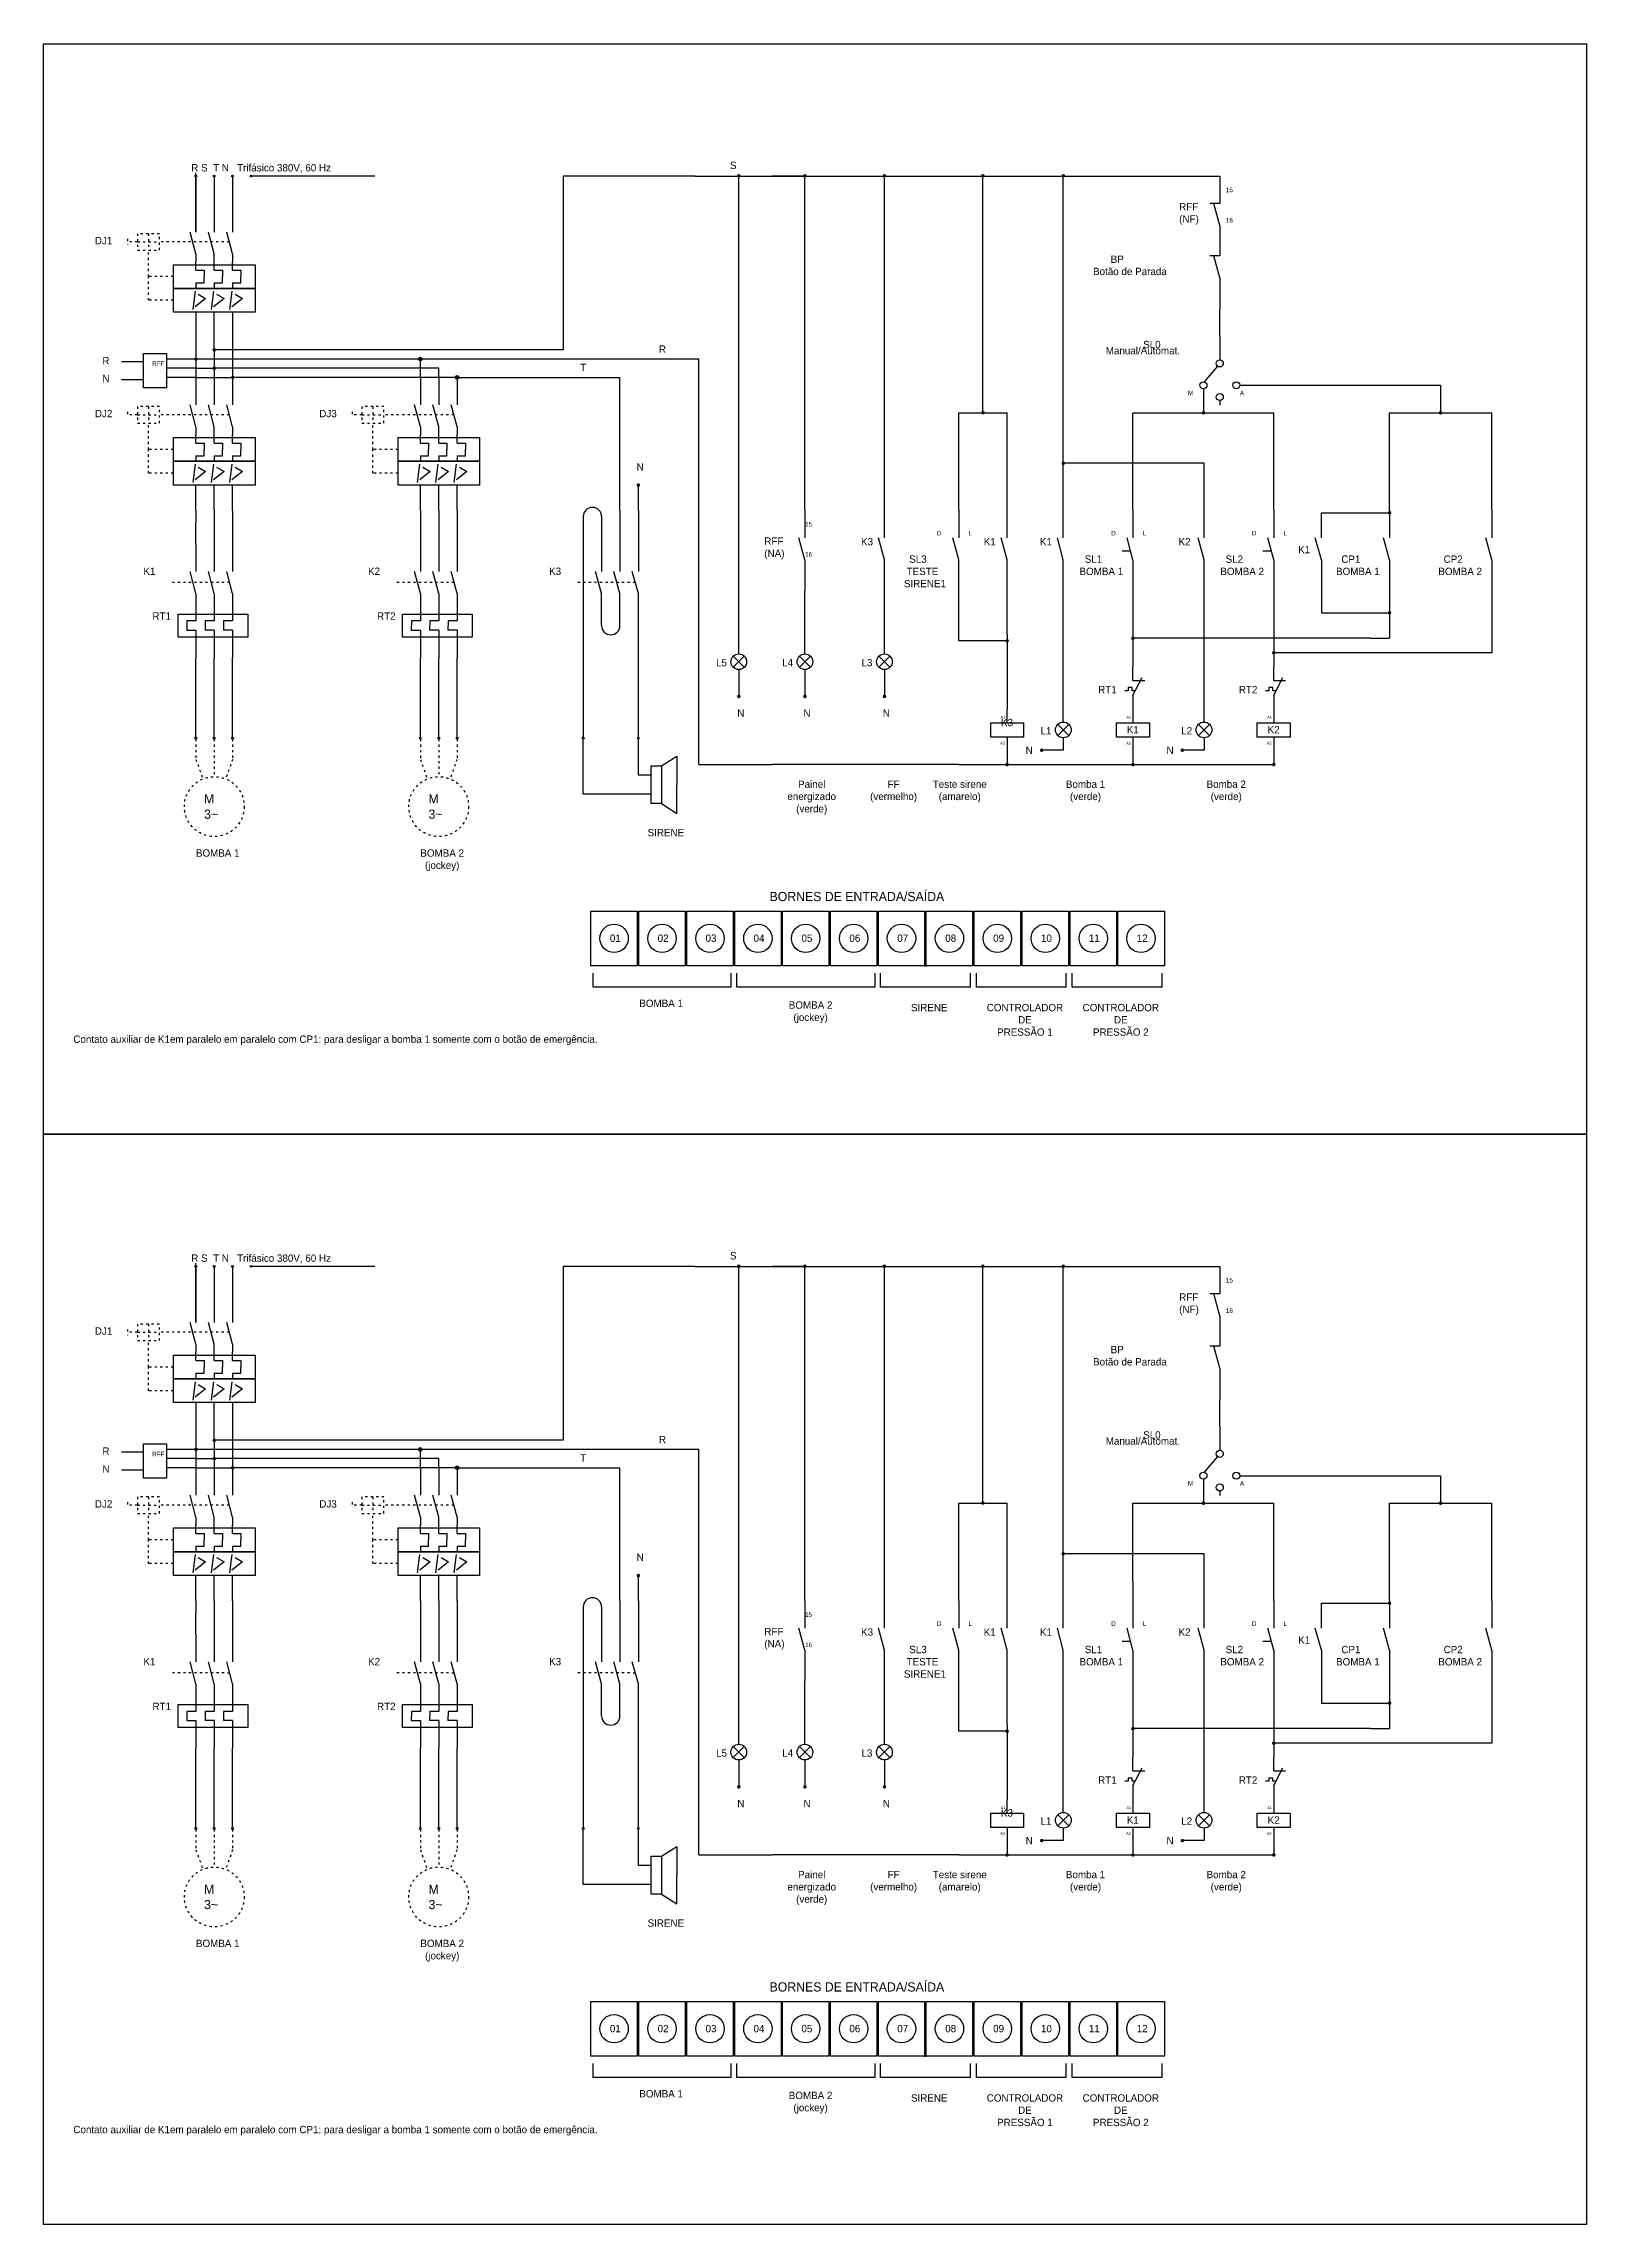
# Model space of a CAD drawing. Header units: millimetres. Extents: x 875 to 3370, y -44 to 1144.
# Drawn here: x 875 to 1715, y -44 to 1144 of the extents above; entities that cross this region are included whole.
import ezdxf

# ---------------------------------------------------------------- set-up
doc = ezdxf.new("R2010")
doc.units = ezdxf.units.MM
doc.header["$LTSCALE"] = 0.1
doc.linetypes.add('ACAD_ISO03W100', pattern=[30, 12, -18])
doc.layers.add('Layer1', color=1, linetype='Continuous')
doc.layers.add('Layer2', color=5, linetype='Continuous')

msp = doc.modelspace()

# ---------------------------------------------------------------- texts
at = {"linetype": 'ACAD_ISO03W100'}
for s, insert, char_height, width, attachment_point in [(' {\\H1.6x;R S  T N   Trifásico 380V, 60 Hz}', (954, 1078.6), 2.5, 146.416, 1), ('S', (1248.3, 1079.9), 4, 15.958, 1), (' RFF\\P (NF)', (1491.4, 1057.4), 4, 24.882, 1), (' {\\H0.625x;15}', (1516.8, 1065.8), 4, 24.882, 1), (' {\\H0.625x;18}', (1516.8, 1049.3), 4, 24.882, 1), (' DJ1', (901, 1038.9), 4, 16.576, 1), ('          {\\H1.6x;BP\\PBotão de Parada}', (1446, 1028.8), 2.5, 61.361, 1), ('R', (1209.6, 979.8), 4, 15.958, 1), (' {\\H1.6x;Manual/Automat.}', (1452.9, 979), 2.5, 12.272, 1), (' {\\H1.6x;SL0}', (1472.3, 982.3), 2.5, 17.161, 1), (' R', (905.1, 973.5), 4, 16.576, 1), (' N', (905.1, 963.8), 4, 16.576, 1), (' RFF', (932.7, 971.1), 2.5, 9.043, 1), ('T', (1166.7, 969.8), 4, 15.958, 1), (' M', (1496.7, 955.2), 2.5, 9.043, 1), (' A', (1525, 955.2), 2.5, 9.043, 1), (' DJ2', (901, 944.7), 4, 16.576, 1), (' DJ3', (1023.2, 944.7), 4, 15.958, 1), ('N', (1197.5, 915.6), 4, 15.958, 1), (' {\\H0.625x;15}', (1287.7, 883.7), 4, 24.882, 1), (' RFF\\P (NA)', (1265.5, 875.2), 4, 24.882, 1), (' {\\H1.6x;K3}', (1318.7, 874.9), 2.5, 9.043, 1), (' D', (1360, 878.8), 2.5, 9.043, 1), (' L', (1377.2, 878.8), 2.5, 9.043, 1), (' {\\H1.6x;K1}', (1385.5, 874.9), 2.5, 9.043, 1), (' {\\H1.6x;K1}', (1416.1, 874.9), 2.5, 9.043, 1), (' D', (1454.9, 878.8), 2.5, 9.043, 1), (' L', (1472.1, 878.8), 2.5, 9.043, 1), (' {\\H1.6x;K2}', (1491.6, 874.9), 2.5, 9.043, 1), (' D', (1531.5, 878.8), 2.5, 9.043, 1), (' L', (1548.7, 878.8), 2.5, 9.043, 1), ('  {\\H1.6x;K1}', (927, 858.8), 2.5, 14.103, 1), ('  {\\H1.6x;K2}', (1049.3, 858.8), 2.5, 14.103, 1), ('  {\\H1.6x;K3}', (1147.9, 858.8), 2.5, 14.103, 1), (' {\\H0.625x;16}', (1287.7, 867.2), 4, 24.882, 1), ('   {\\H1.6x;SL3\\P TESTE SIRENE1}', (1343, 865.4), 2.5, 27.365, 1), ('   {\\H1.6x;SL1\\PBOMBA 1}', (1438.6, 865.4), 2.5, 27.365, 1), ('   {\\H1.6x;SL2\\PBOMBA 2}', (1515.3, 865.4), 2.5, 27.365, 1), ('   {\\H1.6x;CP1\\PBOMBA 1}', (1578.3, 865.4), 2.5, 27.365, 1), ('   {\\H1.6x;CP2\\PBOMBA 2}', (1634, 865.4), 2.5, 27.365, 1), ('  {\\H1.6x;RT1}', (931.9, 834.4), 2.5, 14.103, 1), ('  {\\H1.6x;RT2}', (1054.2, 834.4), 2.5, 14.103, 1), ('L5', (1240.7, 809), 4, 9.043, 1), ('L4', (1276.7, 809), 4, 9.043, 1), ('L3', (1319.9, 809), 4, 9.043, 1), (' {\\H1.6x;RT1}', (1447.8, 794.3), 2.5, 16.968, 1), (' {\\H1.6x;RT2}', (1524.4, 794.3), 2.5, 16.968, 1), ('N', (1252.3, 781.5), 4, 15.958, 1), ('N', (1288.3, 781.5), 4, 15.958, 1), ('N', (1331.5, 781.5), 4, 15.958, 1), ('A1', (1395.7, 778), 1.5, 12.272, 1), (' {\\H1.6x;K3}', (1394.9, 776.4), 2.5, 9.043, 1), ('A1', (1464.2, 778), 1.5, 12.272, 1), (' {\\H1.6x;K1}', (1463.4, 772.5), 2.5, 9.043, 1), ('A1', (1540.8, 778), 1.5, 12.272, 1), (' {\\H1.6x;K2}', (1540.1, 772.5), 2.5, 14.061, 1), ('A2', (1395.4, 763.9), 1.5, 12.272, 1), ('N', (1409.3, 761.3), 4, 15.958, 1), ('L1', (1417.4, 771.9), 4, 9.043, 1), ('A2', (1464, 763.9), 1.5, 12.272, 1), ('N', (1486, 761.3), 4, 15.958, 1), ('L2', (1494, 771.9), 4, 9.043, 1), ('A2', (1540.6, 763.9), 1.5, 12.272, 1), ('Painel energizado\\P(verde)', (1292.8, 742.8), 4, 27.935, 2), ('FF\\P(vermelho)', (1337.4, 742.8), 4, 27.935, 2), ('Teste sirene\\P(amarelo)', (1373.4, 742.8), 4, 27.935, 2), ('Bomba 1\\P(verde)', (1441.9, 742.8), 4, 27.935, 2), ('Bomba 2\\P(verde)', (1518.5, 742.8), 4, 27.935, 2), (' M\\P 3~', (960.1, 735.3), 5, 18.086, 1), (' M\\P 3~', (1082.3, 735.3), 5, 18.086, 1), ('SIRENE', (1213.4, 716.4), 4, 27.935, 2), ('BOMBA 1', (969.4, 705.3), 4, 27.935, 2), ('BOMBA 2\\P(jockey)', (1091.6, 705.3), 4, 27.935, 2), ('BORNES DE ENTRADA/SAÍDA', (1317.4, 682.1), 5, 187.172, 2), ('01', (1182.9, 658.9), 4, 9.043, 1), ('02', (1208.9, 658.9), 4, 9.043, 1), ('03', (1235, 658.9), 4, 9.043, 1), ('04', (1261.1, 658.9), 4, 9.043, 1), ('05', (1287.2, 658.9), 4, 9.043, 1), ('06', (1313.3, 658.9), 4, 9.043, 1), ('07', (1339.4, 658.9), 4, 9.043, 1), ('08', (1365.5, 658.9), 4, 9.043, 1), ('09', (1391.6, 658.9), 4, 9.043, 1), ('10', (1417.6, 658.9), 4, 9.043, 1), ('11', (1443.7, 658.9), 4, 9.043, 1), ('12', (1469.8, 658.9), 4, 9.043, 1), ('BOMBA 1', (1210.8, 623.4), 4, 27.935, 2), ('BOMBA 2\\P(jockey)', (1292.2, 622.5), 4, 27.935, 2), ('SIRENE', (1356.8, 621.1), 4, 27.935, 2), ('CONTROLADOR\\PDE\\PPRESSÃO 1', (1408.9, 621.1), 4, 40.376, 2), ('CONTROLADOR\\PDE\\PPRESSÃO 2', (1461.1, 621.1), 4, 40.376, 2), (' {\\H1.6x;R S  T N   Trifásico 380V, 60 Hz}', (954, 484.6), 2.5, 146.416, 1), ('S', (1248.3, 485.9), 4, 15.958, 1), (' RFF\\P (NF)', (1491.4, 463.4), 4, 24.882, 1), (' {\\H0.625x;15}', (1516.8, 471.8), 4, 24.882, 1), (' {\\H0.625x;18}', (1516.8, 455.3), 4, 24.882, 1), (' DJ1', (901, 444.9), 4, 16.576, 1), ('          {\\H1.6x;BP\\PBotão de Parada}', (1446, 434.8), 2.5, 61.361, 1), ('R', (1209.6, 385.8), 4, 15.958, 1), (' {\\H1.6x;Manual/Automat.}', (1452.9, 385), 2.5, 12.272, 1), (' {\\H1.6x;SL0}', (1472.3, 388.3), 2.5, 17.161, 1), (' R', (905.1, 379.5), 4, 16.576, 1), (' N', (905.1, 369.8), 4, 16.576, 1), (' RFF', (932.7, 377.1), 2.5, 9.043, 1), ('T', (1166.7, 375.8), 4, 15.958, 1), (' M', (1496.7, 361.2), 2.5, 9.043, 1), (' A', (1525, 361.2), 2.5, 9.043, 1), (' DJ2', (901, 350.7), 4, 16.576, 1), (' DJ3', (1023.2, 350.7), 4, 15.958, 1), ('N', (1197.5, 321.6), 4, 15.958, 1), (' {\\H0.625x;15}', (1287.7, 289.7), 4, 24.882, 1), (' RFF\\P (NA)', (1265.5, 281.2), 4, 24.882, 1), (' {\\H1.6x;K3}', (1318.7, 280.9), 2.5, 9.043, 1), (' D', (1360, 284.8), 2.5, 9.043, 1), (' L', (1377.2, 284.8), 2.5, 9.043, 1), (' {\\H1.6x;K1}', (1385.5, 280.9), 2.5, 9.043, 1), (' {\\H1.6x;K1}', (1416.1, 280.9), 2.5, 9.043, 1), (' D', (1454.9, 284.8), 2.5, 9.043, 1), (' L', (1472.1, 284.8), 2.5, 9.043, 1), (' {\\H1.6x;K2}', (1491.6, 280.9), 2.5, 9.043, 1), (' D', (1531.5, 284.8), 2.5, 9.043, 1), (' L', (1548.7, 284.8), 2.5, 9.043, 1), ('  {\\H1.6x;K1}', (927, 264.8), 2.5, 14.103, 1), ('  {\\H1.6x;K2}', (1049.3, 264.8), 2.5, 14.103, 1), ('  {\\H1.6x;K3}', (1147.9, 264.8), 2.5, 14.103, 1), (' {\\H0.625x;16}', (1287.7, 273.2), 4, 24.882, 1), ('   {\\H1.6x;SL3\\P TESTE SIRENE1}', (1343, 271.4), 2.5, 27.365, 1), ('   {\\H1.6x;SL1\\PBOMBA 1}', (1438.6, 271.4), 2.5, 27.365, 1), ('   {\\H1.6x;SL2\\PBOMBA 2}', (1515.3, 271.4), 2.5, 27.365, 1), ('   {\\H1.6x;CP1\\PBOMBA 1}', (1578.3, 271.4), 2.5, 27.365, 1), ('   {\\H1.6x;CP2\\PBOMBA 2}', (1634, 271.4), 2.5, 27.365, 1), ('  {\\H1.6x;RT1}', (931.9, 240.4), 2.5, 14.103, 1), ('  {\\H1.6x;RT2}', (1054.2, 240.4), 2.5, 14.103, 1), ('L5', (1240.7, 215), 4, 9.043, 1), ('L4', (1276.7, 215), 4, 9.043, 1), ('L3', (1319.9, 215), 4, 9.043, 1), (' {\\H1.6x;RT1}', (1447.8, 200.3), 2.5, 16.968, 1), (' {\\H1.6x;RT2}', (1524.4, 200.3), 2.5, 16.968, 1), ('N', (1252.3, 187.5), 4, 15.958, 1), ('N', (1288.3, 187.5), 4, 15.958, 1), ('N', (1331.5, 187.5), 4, 15.958, 1), ('A1', (1395.7, 184), 1.5, 12.272, 1), (' {\\H1.6x;K3}', (1394.9, 182.4), 2.5, 9.043, 1), ('A1', (1464.2, 184), 1.5, 12.272, 1), (' {\\H1.6x;K1}', (1463.4, 178.5), 2.5, 9.043, 1), ('A1', (1540.8, 184), 1.5, 12.272, 1), (' {\\H1.6x;K2}', (1540.1, 178.5), 2.5, 14.061, 1), ('A2', (1395.4, 169.9), 1.5, 12.272, 1), ('N', (1409.3, 167.3), 4, 15.958, 1), ('L1', (1417.4, 177.9), 4, 9.043, 1), ('A2', (1464, 169.9), 1.5, 12.272, 1), ('N', (1486, 167.3), 4, 15.958, 1), ('L2', (1494, 177.9), 4, 9.043, 1), ('A2', (1540.6, 169.9), 1.5, 12.272, 1), ('Painel energizado\\P(verde)', (1292.8, 148.8), 4, 27.935, 2), ('FF\\P(vermelho)', (1337.4, 148.8), 4, 27.935, 2), ('Teste sirene\\P(amarelo)', (1373.4, 148.8), 4, 27.935, 2), ('Bomba 1\\P(verde)', (1441.9, 148.8), 4, 27.935, 2), ('Bomba 2\\P(verde)', (1518.5, 148.8), 4, 27.935, 2), (' M\\P 3~', (960.1, 141.3), 5, 18.086, 1), (' M\\P 3~', (1082.3, 141.3), 5, 18.086, 1), ('SIRENE', (1213.4, 122.4), 4, 27.935, 2), ('BOMBA 1', (969.4, 111.3), 4, 27.935, 2), ('BOMBA 2\\P(jockey)', (1091.6, 111.3), 4, 27.935, 2), ('BORNES DE ENTRADA/SAÍDA', (1317.4, 88.1), 5, 187.172, 2), ('01', (1182.9, 64.9), 4, 9.043, 1), ('02', (1208.9, 64.9), 4, 9.043, 1), ('03', (1235, 64.9), 4, 9.043, 1), ('04', (1261.1, 64.9), 4, 9.043, 1), ('05', (1287.2, 64.9), 4, 9.043, 1), ('06', (1313.3, 64.9), 4, 9.043, 1), ('07', (1339.4, 64.9), 4, 9.043, 1), ('08', (1365.5, 64.9), 4, 9.043, 1), ('09', (1391.6, 64.9), 4, 9.043, 1), ('10', (1417.6, 64.9), 4, 9.043, 1), ('11', (1443.7, 64.9), 4, 9.043, 1), ('12', (1469.8, 64.9), 4, 9.043, 1), ('BOMBA 1', (1210.8, 29.4), 4, 27.935, 2), ('BOMBA 2\\P(jockey)', (1292.2, 28.5), 4, 27.935, 2), ('SIRENE', (1356.8, 27.1), 4, 27.935, 2), ('CONTROLADOR\\PDE\\PPRESSÃO 1', (1408.9, 27.1), 4, 40.376, 2), ('CONTROLADOR\\PDE\\PPRESSÃO 2', (1461.1, 27.1), 4, 40.376, 2)]:
    msp.add_mtext(s, dxfattribs=dict(at, insert=insert, char_height=char_height, width=width, attachment_point=attachment_point))
at = {"layer": 'Layer1', "linetype": 'ACAD_ISO03W100', "char_height": 2.5, "attachment_point": 1}
for s, insert, width in [(' {\\H1.6x;K1}', (1556.7, 870.6), 9.043), (' {\\H1.6x;Contato auxiliar de K1em paralelo em paralelo com CP1: para desligar a bomba 1 somente com o botão de emergência.}', (889.8, 603.9), 291.293), (' {\\H1.6x;K1}', (1556.7, 276.6), 9.043), (' {\\H1.6x;Contato auxiliar de K1em paralelo em paralelo com CP1: para desligar a bomba 1 somente com o botão de emergência.}', (889.8, 9.9), 291.293)]:
    msp.add_mtext(s, dxfattribs=dict(at, insert=insert, width=width))

# ---------------------------------------------------------------- hatches: boundary and pattern name
h = msp.add_hatch(color=256)
edge = h.paths.add_edge_path()
edge.add_arc((1253.1, 1072.2), 1, 0, 360)
h = msp.add_hatch(color=256)
edge = h.paths.add_edge_path()
edge.add_arc((1289.1, 1072.2), 1, 0, 360)
h = msp.add_hatch(color=256)
edge = h.paths.add_edge_path()
edge.add_arc((1332.4, 1072.2), 1, 0, 360)
h = msp.add_hatch(color=256)
edge = h.paths.add_edge_path()
edge.add_arc((1386, 1072.2), 1, 0, 360)
h = msp.add_hatch(color=256)
edge = h.paths.add_edge_path()
edge.add_arc((1429.8, 1072.2), 1, 0, 360)
h = msp.add_hatch(color=256)
edge = h.paths.add_edge_path()
edge.add_arc((967.5, 977.4), 1, 0, 360)
h = msp.add_hatch(color=256)
edge = h.paths.add_edge_path()
edge.add_arc((957.5, 972.4), 1, 0, 360)
h = msp.add_hatch(color=256)
edge = h.paths.add_edge_path()
edge.add_arc((967.5, 967.4), 1, 0, 360)
h = msp.add_hatch(color=256)
edge = h.paths.add_edge_path()
edge.add_arc((977.5, 962.4), 1, 0, 360)
h = msp.add_hatch(color=256)
edge = h.paths.add_edge_path()
edge.add_arc((1079.7, 972.4), 1, 0, 360)
h = msp.add_hatch(color=256)
edge = h.paths.add_edge_path()
edge.add_arc((1099.7, 962.4), 1, 0, 360)
h = msp.add_hatch(color=256)
edge = h.paths.add_edge_path()
edge.add_arc((1386, 943.2), 1, 0, 360)
h = msp.add_hatch(color=256)
edge = h.paths.add_edge_path()
edge.add_arc((1506.1, 943.1), 1, 0, 360)
h = msp.add_hatch(color=256)
edge = h.paths.add_edge_path()
edge.add_arc((1635.2, 943.1), 1, 0, 360)
h = msp.add_hatch(color=256)
edge = h.paths.add_edge_path()
edge.add_arc((1429.8, 915.6), 1, 0, 360)
h = msp.add_hatch(color=256)
edge = h.paths.add_edge_path()
edge.add_arc((1198.4, 903.7), 1, 0, 360)
h = msp.add_hatch(color=256)
edge = h.paths.add_edge_path()
edge.add_arc((1399.2, 818.9), 1, 0, 360)
h = msp.add_hatch(color=256)
edge = h.paths.add_edge_path()
edge.add_arc((1467.7, 820.3), 1, 0, 360)
h = msp.add_hatch(color=256)
edge = h.paths.add_edge_path()
edge.add_arc((1467.7, 820.3), 1, 0, 360)
h = msp.add_hatch(color=256)
edge = h.paths.add_edge_path()
edge.add_arc((1544.4, 812.4), 1, 0, 360)
h = msp.add_hatch(color=256)
edge = h.paths.add_edge_path()
edge.add_arc((1544.4, 812.4), 1, 0, 360)
h = msp.add_hatch(color=256)
edge = h.paths.add_edge_path()
edge.add_arc((1253.1, 788.6), 1, 0, 360)
h = msp.add_hatch(color=256)
edge = h.paths.add_edge_path()
edge.add_arc((1289.1, 788.6), 1, 0, 360)
h = msp.add_hatch(color=256)
edge = h.paths.add_edge_path()
edge.add_arc((1332.4, 788.6), 1, 0, 360)
h = msp.add_hatch(color=256)
edge = h.paths.add_edge_path()
edge.add_arc((1399.2, 751.5), 1, 0, 360)
h = msp.add_hatch(color=256)
edge = h.paths.add_edge_path()
edge.add_arc((1418, 759.3), 1, 0, 360)
h = msp.add_hatch(color=256)
edge = h.paths.add_edge_path()
edge.add_arc((1467.7, 751.5), 1, 0, 360)
h = msp.add_hatch(color=256)
edge = h.paths.add_edge_path()
edge.add_arc((1494.6, 759.3), 1, 0, 360)
h = msp.add_hatch(color=256)
edge = h.paths.add_edge_path()
edge.add_arc((1544.4, 751.5), 1, 0, 360)
h = msp.add_hatch(color=256)
edge = h.paths.add_edge_path()
edge.add_arc((1253.1, 478.2), 1, 0, 360)
h = msp.add_hatch(color=256)
edge = h.paths.add_edge_path()
edge.add_arc((1289.1, 478.2), 1, 0, 360)
h = msp.add_hatch(color=256)
edge = h.paths.add_edge_path()
edge.add_arc((1332.4, 478.2), 1, 0, 360)
h = msp.add_hatch(color=256)
edge = h.paths.add_edge_path()
edge.add_arc((1386, 478.2), 1, 0, 360)
h = msp.add_hatch(color=256)
edge = h.paths.add_edge_path()
edge.add_arc((1429.8, 478.2), 1, 0, 360)
h = msp.add_hatch(color=256)
edge = h.paths.add_edge_path()
edge.add_arc((967.5, 383.4), 1, 0, 360)
h = msp.add_hatch(color=256)
edge = h.paths.add_edge_path()
edge.add_arc((957.5, 378.4), 1, 0, 360)
h = msp.add_hatch(color=256)
edge = h.paths.add_edge_path()
edge.add_arc((967.5, 373.4), 1, 0, 360)
h = msp.add_hatch(color=256)
edge = h.paths.add_edge_path()
edge.add_arc((977.5, 368.4), 1, 0, 360)
h = msp.add_hatch(color=256)
edge = h.paths.add_edge_path()
edge.add_arc((1079.7, 378.4), 1, 0, 360)
h = msp.add_hatch(color=256)
edge = h.paths.add_edge_path()
edge.add_arc((1099.7, 368.4), 1, 0, 360)
h = msp.add_hatch(color=256)
edge = h.paths.add_edge_path()
edge.add_arc((1386, 349.2), 1, 0, 360)
h = msp.add_hatch(color=256)
edge = h.paths.add_edge_path()
edge.add_arc((1506.1, 349.1), 1, 0, 360)
h = msp.add_hatch(color=256)
edge = h.paths.add_edge_path()
edge.add_arc((1635.2, 349.1), 1, 0, 360)
h = msp.add_hatch(color=256)
edge = h.paths.add_edge_path()
edge.add_arc((1429.8, 321.6), 1, 0, 360)
h = msp.add_hatch(color=256)
edge = h.paths.add_edge_path()
edge.add_arc((1198.4, 309.7), 1, 0, 360)
h = msp.add_hatch(color=256)
edge = h.paths.add_edge_path()
edge.add_arc((1399.2, 224.9), 1, 0, 360)
h = msp.add_hatch(color=256)
edge = h.paths.add_edge_path()
edge.add_arc((1467.7, 226.3), 1, 0, 360)
h = msp.add_hatch(color=256)
edge = h.paths.add_edge_path()
edge.add_arc((1467.7, 226.3), 1, 0, 360)
h = msp.add_hatch(color=256)
edge = h.paths.add_edge_path()
edge.add_arc((1544.4, 218.4), 1, 0, 360)
h = msp.add_hatch(color=256)
edge = h.paths.add_edge_path()
edge.add_arc((1544.4, 218.4), 1, 0, 360)
h = msp.add_hatch(color=256)
edge = h.paths.add_edge_path()
edge.add_arc((1253.1, 194.6), 1, 0, 360)
h = msp.add_hatch(color=256)
edge = h.paths.add_edge_path()
edge.add_arc((1289.1, 194.6), 1, 0, 360)
h = msp.add_hatch(color=256)
edge = h.paths.add_edge_path()
edge.add_arc((1332.4, 194.6), 1, 0, 360)
h = msp.add_hatch(color=256)
edge = h.paths.add_edge_path()
edge.add_arc((1399.2, 157.5), 1, 0, 360)
h = msp.add_hatch(color=256)
edge = h.paths.add_edge_path()
edge.add_arc((1418, 165.3), 1, 0, 360)
h = msp.add_hatch(color=256)
edge = h.paths.add_edge_path()
edge.add_arc((1467.7, 157.5), 1, 0, 360)
h = msp.add_hatch(color=256)
edge = h.paths.add_edge_path()
edge.add_arc((1494.6, 165.3), 1, 0, 360)
h = msp.add_hatch(color=256)
edge = h.paths.add_edge_path()
edge.add_arc((1544.4, 157.5), 1, 0, 360)
at = {"layer": 'Layer1'}
h = msp.add_hatch(color=256, dxfattribs=at)
edge = h.paths.add_edge_path()
edge.add_arc((1607.4, 888.6), 1, 0, 360)
h = msp.add_hatch(color=256, dxfattribs=at)
edge = h.paths.add_edge_path()
edge.add_arc((1607.4, 834.2), 1, 0, 360)
h = msp.add_hatch(color=256, dxfattribs=at)
edge = h.paths.add_edge_path()
edge.add_arc((1607.4, 294.6), 1, 0, 360)
h = msp.add_hatch(color=256, dxfattribs=at)
edge = h.paths.add_edge_path()
edge.add_arc((1607.4, 240.2), 1, 0, 360)

# ---------------------------------------------------------------- linework, layer by layer
for p, q in [((957.5, 1041.6), (957.5, 1073.8)), ((957.5, 1071.6), (957.5, 1056.6)), ((967.5, 1071.6), (967.5, 1056.6)), ((977.5, 1071.6), (977.5, 1056.6)), ((1054.9, 1072.1), (988, 1072.1)), ((1229.4, 1072.1), (1157.4, 1072.1)), ((1157.4, 1072.1), (1157.4, 977.4)), ((1253.1, 811.8), (1253.1, 1072.1)), ((1289.1, 1072.1), (1271.3, 1072.1)), ((1289.1, 890), (1289.1, 1072.1)), ((1319.1, 1072.1), (1336.9, 1072.1)), ((1332.4, 875), (1332.4, 1072.1)), ((1336.9, 1072.1), (1374.8, 1072.1)), ((1374.8, 1072.1), (1409.3, 1072.1)), ((1386, 943.1), (1386, 1072.1)), ((1409.3, 1072.1), (1455.4, 1072.1)), ((1429.8, 875), (1429.8, 1072.1)), ((1455.4, 1072.1), (1515, 1072.1)), ((1515, 1072.1), (1515, 1057.1)), ((957.5, 1056.6), (957.5, 1041.6)), ((957.5, 1041.6), (957.5, 1049.7)), ((967.5, 1056.6), (967.5, 1041.6)), ((977.5, 1056.6), (977.5, 1041.6)), ((1515, 1057.1), (1509.5, 1057.1)), ((1515, 1045.2), (1511.8, 1057.1)), ((957.5, 1029.7), (954.3, 1041.6)), ((967.5, 1029.7), (964.3, 1041.6)), ((977.5, 1029.7), (974.3, 1041.6)), ((1515, 1045.2), (1515, 1028.6)), ((957.5, 1029.7), (957.5, 1025.3)), ((957.5, 1020.8), (957.5, 1025.3)), ((967.5, 1025.3), (967.5, 1029.7)), ((967.5, 1020.8), (967.5, 1025.3)), ((977.5, 1029.7), (977.5, 1025.3)), ((977.5, 1020.8), (977.5, 1025.3)), ((1515, 1028.6), (1509.5, 1028.6)), ((1515, 1016.7), (1511.8, 1028.6)), ((957.5, 1020.8), (962, 1020.8)), ((957.5, 1013.9), (962, 1013.9)), ((957.5, 1013.9), (957.5, 1010.9)), ((962, 1020.8), (962, 1017.3)), ((962, 1013.9), (962, 1017.3)), ((967.5, 1020.8), (972, 1020.8)), ((967.5, 1013.9), (972, 1013.9)), ((967.5, 1013.9), (967.5, 1010.9)), ((972, 1020.8), (972, 1017.3)), ((972, 1013.9), (972, 1017.3)), ((977.5, 1020.8), (982, 1020.8)), ((977.5, 1013.9), (982, 1013.9)), ((977.5, 1013.9), (977.5, 1010.9)), ((982, 1020.8), (982, 1017.3)), ((982, 1013.9), (982, 1017.3)), ((1515, 1016.7), (1515, 999.5)), ((956, 999.3), (957.2, 1009.3)), ((962.8, 1005.4), (957.1, 1000.8)), ((957.5, 997.9), (957.5, 977.4)), ((958.8, 1007.7), (962.8, 1005.4)), ((966, 999.3), (967.2, 1009.3)), ((972.8, 1005.4), (967.1, 1000.8)), ((967.5, 977.4), (967.5, 997.9)), ((968.8, 1007.7), (972.8, 1005.4)), ((976, 999.3), (977.2, 1009.3)), ((982.8, 1005.4), (977.1, 1000.8)), ((977.5, 997.9), (977.5, 977.4)), ((978.8, 1007.7), (982.8, 1005.4)), ((1515, 985), (1515, 999.5)), ((957.5, 977.4), (957.5, 962.4)), ((967.5, 977.4), (967.5, 962.4)), ((1157.4, 977.4), (967.5, 977.4)), ((977.5, 977.4), (977.5, 962.4)), ((1515, 985), (1515, 972)), ((916.9, 971), (928.9, 971)), ((957.5, 972.4), (941.5, 972.4)), ((957.5, 967.4), (941.5, 967.4)), ((957.5, 962.4), (941.5, 962.4)), ((1024.9, 972.4), (957.5, 972.4)), ((957.5, 967.4), (967.5, 967.4)), ((957.5, 962.4), (957.5, 947.4)), ((957.5, 962.4), (977.5, 962.4)), ((1024.9, 967.4), (967.5, 967.4)), ((967.5, 962.4), (967.5, 947.4)), ((977.5, 962.4), (977.5, 947.4)), ((1024.9, 962.4), (977.5, 962.4)), ((1099.7, 962.4), (1024.9, 962.4)), ((1231.3, 972.4), (1079.7, 972.4)), ((1079.7, 962.4), (1079.7, 947.4)), ((1089.7, 962.4), (1089.7, 947.4)), ((1099.7, 962.4), (1099.7, 947.4)), ((1099.7, 962.4), (1188.4, 962.4)), ((1188.4, 903.7), (1188.4, 962.4)), ((1231.3, 751.5), (1231.3, 972.4)), ((1513.8, 968.6), (1506.5, 960)), ((916.9, 961.3), (928.9, 961.3)), ((1506.1, 956.2), (1506.1, 943.1)), ((1525.9, 958.1), (1558, 958.1)), ((1558, 958.1), (1635.2, 958.1)), ((1635.2, 958.1), (1635.2, 956.2)), ((1635.2, 956.2), (1635.2, 943.1)), ((957.5, 935.5), (954.3, 947.4)), ((967.5, 935.5), (964.3, 947.4)), ((977.5, 935.5), (974.3, 947.4)), ((1079.7, 935.5), (1076.5, 947.4)), ((1089.7, 935.5), (1086.5, 947.4)), ((1099.7, 935.5), (1096.5, 947.4)), ((1372.9, 890), (1372.9, 943.1)), ((1372.9, 943.1), (1399.2, 943.1)), ((1399.2, 875), (1399.2, 943.1)), ((1467.7, 943.1), (1544.4, 943.1)), ((1467.7, 890), (1467.7, 943.1)), ((1544.4, 890), (1544.4, 943.1)), ((1607.4, 943.1), (1663.1, 943.1)), ((1607.4, 890), (1607.4, 943.1)), ((1663.1, 890), (1663.1, 943.1)), ((957.5, 935.5), (957.5, 931.1)), ((957.5, 926.6), (957.5, 931.1)), ((967.5, 931.1), (967.5, 935.5)), ((967.5, 926.6), (967.5, 931.1)), ((977.5, 935.5), (977.5, 931.1)), ((977.5, 926.6), (977.5, 931.1)), ((1079.7, 935.5), (1079.7, 931.1)), ((1079.7, 926.6), (1079.7, 931.1)), ((1089.7, 931.1), (1089.7, 935.5)), ((1089.7, 926.6), (1089.7, 931.1)), ((1099.7, 935.5), (1099.7, 931.1)), ((1099.7, 926.6), (1099.7, 931.1)), ((956, 905.1), (957.2, 915.1)), ((957.5, 926.6), (962, 926.6)), ((957.5, 919.7), (962, 919.7)), ((957.5, 919.7), (957.5, 916.7)), ((962, 926.6), (962, 923.1)), ((962, 919.7), (962, 923.1)), ((966, 905.1), (967.2, 915.1)), ((967.5, 926.6), (972, 926.6)), ((967.5, 919.7), (972, 919.7)), ((967.5, 919.7), (967.5, 916.7)), ((972, 926.6), (972, 923.1)), ((972, 919.7), (972, 923.1)), ((976, 905.1), (977.2, 915.1)), ((977.5, 926.6), (982, 926.6)), ((977.5, 919.7), (982, 919.7)), ((977.5, 919.7), (977.5, 916.7)), ((982, 926.6), (982, 923.1)), ((982, 919.7), (982, 923.1)), ((1078.2, 905.1), (1079.4, 915.1)), ((1079.7, 926.6), (1084.2, 926.6)), ((1079.7, 919.7), (1084.2, 919.7)), ((1079.7, 919.7), (1079.7, 916.7)), ((1084.2, 926.6), (1084.2, 923.1)), ((1084.2, 919.7), (1084.2, 923.1)), ((1088.2, 905.1), (1089.4, 915.1)), ((1089.7, 926.6), (1094.2, 926.6)), ((1089.7, 919.7), (1094.2, 919.7)), ((1089.7, 919.7), (1089.7, 916.7)), ((1094.2, 926.6), (1094.2, 923.1)), ((1094.2, 919.7), (1094.2, 923.1)), ((1098.2, 905.1), (1099.4, 915.1)), ((1099.7, 926.6), (1104.2, 926.6)), ((1099.7, 919.7), (1104.2, 919.7)), ((1099.7, 919.7), (1099.7, 916.7)), ((1104.2, 926.6), (1104.2, 923.1)), ((1104.2, 919.7), (1104.2, 923.1)), ((1506.4, 915.6), (1429.8, 915.6)), ((1506.4, 875), (1506.4, 915.6)), ((962.8, 911.2), (957.1, 906.6)), ((957.5, 889.9), (957.5, 903.7)), ((958.8, 913.5), (962.8, 911.2)), ((972.8, 911.2), (967.1, 906.6)), ((967.5, 889.9), (967.5, 903.7)), ((968.8, 913.5), (972.8, 911.2)), ((982.8, 911.2), (977.1, 906.6)), ((977.5, 889.9), (977.5, 903.7)), ((978.8, 913.5), (982.8, 911.2)), ((1085, 911.2), (1079.4, 906.6)), ((1079.7, 889.9), (1079.7, 903.7)), ((1081, 913.5), (1085, 911.2)), ((1095, 911.2), (1089.4, 906.6)), ((1089.7, 889.9), (1089.7, 903.7)), ((1091, 913.5), (1095, 911.2)), ((1105, 911.2), (1099.4, 906.6)), ((1099.7, 889.9), (1099.7, 903.7)), ((1101, 913.5), (1105, 911.2)), ((1188.4, 889.9), (1188.4, 903.7)), ((1198.4, 889.9), (1198.4, 903.7)), ((957.5, 889.9), (957.5, 883.3)), ((957.5, 871.6), (957.5, 883.3)), ((967.5, 889.9), (967.5, 883.3)), ((967.5, 883.3), (967.5, 871.6)), ((977.5, 889.9), (977.5, 883.3)), ((977.5, 883.3), (977.5, 871.6)), ((1079.7, 889.9), (1079.7, 883.3)), ((1079.7, 883.3), (1079.7, 871.6)), ((1089.7, 889.9), (1089.7, 883.3)), ((1089.7, 883.3), (1089.7, 871.6)), ((1099.7, 889.9), (1099.7, 883.3)), ((1099.7, 883.3), (1099.7, 871.6)), ((1168.4, 886.6), (1168.4, 766.4)), ((1178.4, 886.6), (1178.4, 883.3)), ((1178.4, 883.3), (1178.4, 871.6)), ((1188.4, 889.9), (1188.4, 883.3)), ((1188.4, 883.3), (1188.4, 871.6)), ((1198.4, 889.9), (1198.4, 883.3)), ((1198.4, 883.3), (1198.4, 871.6)), ((1289.1, 890), (1289.1, 875)), ((1372.9, 890), (1372.9, 875)), ((1467.7, 890), (1467.7, 875)), ((1544.4, 890), (1544.4, 875)), ((1607.4, 890), (1607.4, 875)), ((1663.1, 890), (1663.1, 875)), ((957.5, 871.6), (957.5, 856.6)), ((967.5, 871.6), (967.5, 856.6)), ((977.5, 871.6), (977.5, 856.6)), ((1079.7, 871.6), (1079.7, 856.6)), ((1089.7, 871.6), (1089.7, 856.6)), ((1099.7, 871.6), (1099.7, 856.6)), ((1178.4, 871.6), (1178.4, 856.6)), ((1188.4, 871.6), (1188.4, 856.6)), ((1198.4, 871.6), (1198.4, 856.6)), ((1289.1, 863.1), (1285.8, 875)), ((1332.4, 863.1), (1329.1, 875)), ((1372.9, 863.1), (1369.6, 875)), ((1399.2, 863.1), (1396, 875)), ((1429.8, 863.1), (1426.6, 875)), ((1466.5, 867.7), (1461.9, 867.7)), ((1467.7, 863.1), (1464.5, 875)), ((1506.4, 863.1), (1503.2, 875)), ((1543.1, 867.7), (1538.5, 867.7)), ((1544.4, 863.1), (1541.1, 875)), ((1607.4, 863.1), (1604.2, 875)), ((1663.1, 863.1), (1659.9, 875)), ((957.5, 844.7), (954.3, 856.6)), ((967.5, 844.7), (964.3, 856.6)), ((977.5, 844.7), (974.3, 856.6)), ((1079.7, 844.7), (1076.5, 856.6)), ((1089.7, 844.7), (1086.5, 856.6)), ((1099.7, 844.7), (1096.5, 856.6)), ((1178.4, 844.7), (1175.1, 856.6)), ((1188.4, 844.7), (1185.1, 856.6)), ((1198.4, 844.7), (1195.1, 856.6)), ((1289.1, 863.1), (1289.1, 846.4)), ((1332.4, 822.4), (1332.4, 863.1)), ((1372.9, 834.3), (1372.9, 863.1)), ((1399.2, 822.4), (1399.2, 863.1)), ((1429.8, 822.4), (1429.8, 863.1)), ((1467.7, 863.1), (1467.7, 848.1)), ((1506.4, 822.4), (1506.4, 863.1)), ((1544.4, 863.1), (1544.4, 848.1)), ((1607.4, 863.1), (1607.4, 848.1)), ((1663.1, 863.1), (1663.1, 848.1)), ((957.5, 844.7), (957.5, 829.7)), ((967.5, 844.7), (967.5, 829.7)), ((977.5, 844.7), (977.5, 829.7)), ((1079.7, 844.7), (1079.7, 829.7)), ((1089.7, 844.7), (1089.7, 829.7)), ((1099.7, 844.7), (1099.7, 829.7)), ((1178.4, 827.2), (1178.4, 844.7)), ((1188.4, 827.2), (1188.4, 844.7)), ((1198.4, 809.7), (1198.4, 844.7)), ((1289.1, 811.8), (1289.1, 846.4)), ((1467.7, 848.1), (1467.7, 804.8)), ((1544.4, 848.1), (1544.4, 804.8)), ((1607.4, 848.1), (1607.4, 820.3)), ((1663.1, 848.1), (1663.1, 812.4)), ((1372.9, 818.9), (1372.9, 834.3)), ((952.5, 829.7), (952.5, 824.7)), ((952.5, 824.7), (957.5, 824.7)), ((957.5, 824.7), (957.5, 809.7)), ((962.5, 829.7), (962.5, 824.7)), ((967.5, 824.7), (962.5, 824.7)), ((967.5, 824.7), (967.5, 809.7)), ((972.5, 829.7), (972.5, 824.7)), ((977.5, 824.7), (972.5, 824.7)), ((977.5, 824.7), (977.5, 809.7)), ((1074.8, 829.7), (1074.7, 824.7)), ((1074.7, 824.7), (1079.7, 824.7)), ((1079.7, 824.7), (1079.7, 809.7)), ((1084.8, 829.7), (1084.7, 824.7)), ((1089.7, 824.7), (1084.7, 824.7)), ((1089.7, 824.7), (1089.7, 809.7)), ((1094.8, 829.7), (1094.7, 824.7)), ((1099.7, 824.7), (1094.7, 824.7)), ((1099.7, 824.7), (1099.7, 809.7)), ((1332.4, 811.8), (1332.4, 822.4)), ((1399.2, 822.4), (1399.2, 781.7)), ((1429.8, 774.7), (1429.8, 822.4)), ((1558, 820.3), (1467.7, 820.3)), ((1506.4, 774.7), (1506.4, 822.4)), ((1596.9, 820.3), (1558, 820.3)), ((1596.9, 820.3), (1607.4, 820.3)), ((957.5, 766.4), (957.5, 809.7)), ((967.5, 766.4), (967.5, 809.7)), ((977.5, 766.4), (977.5, 809.7)), ((1079.7, 766.4), (1079.7, 809.7)), ((1089.7, 766.4), (1089.7, 809.7)), ((1099.7, 766.4), (1099.7, 809.7)), ((1198.4, 766.4), (1198.4, 809.7)), ((1250.1, 810.6), (1256.1, 804.5)), ((1250.1, 804.5), (1256.1, 810.6)), ((1286.1, 810.6), (1292.1, 804.5)), ((1286.1, 804.5), (1292.1, 810.6)), ((1329.3, 810.6), (1335.4, 804.5)), ((1329.3, 804.5), (1335.4, 810.6)), ((1399.2, 818.9), (1372.9, 818.9)), ((1558, 812.4), (1544.4, 812.4)), ((1663.1, 812.4), (1558, 812.4)), ((1467.7, 797.3), (1467.7, 804.8)), ((1467.7, 789.3), (1472.8, 798.9)), ((1467.7, 797.3), (1474.2, 797.3)), ((1544.4, 797.3), (1544.4, 804.8)), ((1544.4, 789.3), (1549.4, 798.9)), ((1544.4, 797.3), (1550.8, 797.3)), ((1467.7, 789.3), (1467.7, 774.3)), ((1544.4, 789.3), (1544.4, 774.3)), ((1399.2, 774.3), (1399.2, 781.7)), ((1426.8, 773.4), (1432.8, 767.4)), ((1426.8, 767.4), (1432.8, 773.4)), ((1503.4, 773.4), (1509.4, 767.4)), ((1503.4, 767.4), (1509.4, 773.4)), ((1168.4, 735.4), (1168.4, 765.4)), ((1198.4, 745.7), (1198.4, 765.4)), ((1399.2, 766.5), (1399.2, 751.5)), ((1429.8, 766.1), (1429.8, 759.3)), ((1467.7, 766.5), (1467.7, 751.5)), ((1506.4, 766.1), (1506.4, 759.3)), ((1544.4, 766.5), (1544.4, 751.5)), ((1211, 750.8), (1219.3, 756.1)), ((1219.3, 756.1), (1219.3, 740.5)), ((1231.3, 751.5), (1271.4, 751.5)), ((1372.9, 751.5), (1271.4, 751.5)), ((1372.9, 751.5), (1399.2, 751.5)), ((1399.2, 751.5), (1544.4, 751.5)), ((1429.8, 759.3), (1418, 759.3)), ((1506.4, 759.3), (1494.6, 759.3)), ((1205.3, 745.7), (1198.4, 745.7)), ((1219.3, 724.9), (1219.3, 740.5)), ((1198.4, 735.4), (1168.4, 735.4)), ((1205.3, 735.4), (1198.4, 735.4)), ((1211, 730.2), (1219.3, 724.9)), ((1354.3, 641.9), (1355.2, 641.9)), ((1173.8, 630.3), (1173.8, 637.9)), ((1248.8, 630.3), (1173.8, 630.3)), ((1248.8, 637.9), (1248.8, 630.3)), ((1252, 630.3), (1252, 637.9)), ((1327.1, 630.3), (1252, 630.3)), ((1327.1, 637.9), (1327.1, 630.3)), ((1330.3, 630.3), (1330.3, 637.9)), ((1379.2, 630.3), (1330.3, 630.3)), ((1379.2, 630.3), (1379.2, 637.9)), ((1382.5, 630.3), (1382.5, 637.9)), ((1431.4, 630.3), (1382.5, 630.3)), ((1431.4, 630.3), (1431.4, 637.9)), ((1434.6, 630.3), (1434.6, 637.9)), ((1483.6, 630.3), (1434.6, 630.3)), ((1483.6, 630.3), (1483.6, 637.9)), ((957.5, 447.6), (957.5, 479.8)), ((957.5, 477.6), (957.5, 462.6)), ((967.5, 477.6), (967.5, 462.6)), ((977.5, 477.6), (977.5, 462.6)), ((1054.9, 478.1), (988, 478.1)), ((1229.4, 478.1), (1157.4, 478.1)), ((1157.4, 478.1), (1157.4, 383.4)), ((1253.1, 217.8), (1253.1, 478.1)), ((1289.1, 478.1), (1271.3, 478.1)), ((1289.1, 296), (1289.1, 478.1)), ((1319.1, 478.1), (1336.9, 478.1)), ((1332.4, 281), (1332.4, 478.1)), ((1336.9, 478.1), (1374.8, 478.1)), ((1374.8, 478.1), (1409.3, 478.1)), ((1386, 349.1), (1386, 478.1)), ((1409.3, 478.1), (1455.4, 478.1)), ((1429.8, 281), (1429.8, 478.1)), ((1455.4, 478.1), (1515, 478.1)), ((1515, 478.1), (1515, 463.1)), ((957.5, 462.6), (957.5, 447.6)), ((957.5, 447.6), (957.5, 455.7)), ((967.5, 462.6), (967.5, 447.6)), ((977.5, 462.6), (977.5, 447.6)), ((1515, 463.1), (1509.5, 463.1)), ((1515, 451.2), (1511.8, 463.1)), ((957.5, 435.7), (954.3, 447.6)), ((967.5, 435.7), (964.3, 447.6)), ((977.5, 435.7), (974.3, 447.6)), ((1515, 451.2), (1515, 434.6)), ((957.5, 435.7), (957.5, 431.3)), ((957.5, 426.8), (957.5, 431.3)), ((967.5, 431.3), (967.5, 435.7)), ((967.5, 426.8), (967.5, 431.3)), ((977.5, 435.7), (977.5, 431.3)), ((977.5, 426.8), (977.5, 431.3)), ((1515, 434.6), (1509.5, 434.6)), ((1515, 422.7), (1511.8, 434.6)), ((957.5, 426.8), (962, 426.8)), ((957.5, 419.9), (962, 419.9)), ((957.5, 419.9), (957.5, 416.9)), ((962, 426.8), (962, 423.3)), ((962, 419.9), (962, 423.3)), ((967.5, 426.8), (972, 426.8)), ((967.5, 419.9), (972, 419.9)), ((967.5, 419.9), (967.5, 416.9)), ((972, 426.8), (972, 423.3)), ((972, 419.9), (972, 423.3)), ((977.5, 426.8), (982, 426.8)), ((977.5, 419.9), (982, 419.9)), ((977.5, 419.9), (977.5, 416.9)), ((982, 426.8), (982, 423.3)), ((982, 419.9), (982, 423.3)), ((1515, 422.7), (1515, 405.5)), ((956, 405.3), (957.2, 415.3)), ((962.8, 411.4), (957.1, 406.8)), ((957.5, 403.9), (957.5, 383.4)), ((958.8, 413.7), (962.8, 411.4)), ((966, 405.3), (967.2, 415.3)), ((972.8, 411.4), (967.1, 406.8)), ((967.5, 383.4), (967.5, 403.9)), ((968.8, 413.7), (972.8, 411.4)), ((976, 405.3), (977.2, 415.3)), ((982.8, 411.4), (977.1, 406.8)), ((977.5, 403.9), (977.5, 383.4)), ((978.8, 413.7), (982.8, 411.4)), ((1515, 391), (1515, 405.5)), ((957.5, 383.4), (957.5, 368.4)), ((967.5, 383.4), (967.5, 368.4)), ((1157.4, 383.4), (967.5, 383.4)), ((977.5, 383.4), (977.5, 368.4)), ((1515, 391), (1515, 378)), ((916.9, 377), (928.9, 377)), ((957.5, 378.4), (941.5, 378.4)), ((957.5, 373.4), (941.5, 373.4)), ((957.5, 368.4), (941.5, 368.4)), ((1024.9, 378.4), (957.5, 378.4)), ((957.5, 373.4), (967.5, 373.4)), ((957.5, 368.4), (957.5, 353.4)), ((957.5, 368.4), (977.5, 368.4)), ((1024.9, 373.4), (967.5, 373.4)), ((967.5, 368.4), (967.5, 353.4)), ((977.5, 368.4), (977.5, 353.4)), ((1024.9, 368.4), (977.5, 368.4)), ((1099.7, 368.4), (1024.9, 368.4)), ((1231.3, 378.4), (1079.7, 378.4)), ((1079.7, 368.4), (1079.7, 353.4)), ((1089.7, 368.4), (1089.7, 353.4)), ((1099.7, 368.4), (1099.7, 353.4)), ((1099.7, 368.4), (1188.4, 368.4)), ((1188.4, 309.7), (1188.4, 368.4)), ((1231.3, 157.5), (1231.3, 378.4)), ((1513.8, 374.6), (1506.5, 366)), ((916.9, 367.3), (928.9, 367.3)), ((1506.1, 362.2), (1506.1, 349.1)), ((1525.9, 364.1), (1558, 364.1)), ((1558, 364.1), (1635.2, 364.1)), ((1635.2, 364.1), (1635.2, 362.2)), ((1635.2, 362.2), (1635.2, 349.1)), ((957.5, 341.5), (954.3, 353.4)), ((967.5, 341.5), (964.3, 353.4)), ((977.5, 341.5), (974.3, 353.4)), ((1079.7, 341.5), (1076.5, 353.4)), ((1089.7, 341.5), (1086.5, 353.4)), ((1099.7, 341.5), (1096.5, 353.4)), ((1372.9, 296), (1372.9, 349.1)), ((1372.9, 349.1), (1399.2, 349.1)), ((1399.2, 281), (1399.2, 349.1)), ((1467.7, 349.1), (1544.4, 349.1)), ((1467.7, 306.6), (1467.7, 349.1)), ((1544.4, 307.3), (1544.4, 349.1)), ((1607.4, 349.1), (1663.1, 349.1)), ((1607.4, 334.2), (1607.4, 349.1)), ((1663.1, 334.9), (1663.1, 349.1)), ((957.5, 341.5), (957.5, 337.1)), ((957.5, 332.6), (957.5, 337.1)), ((967.5, 337.1), (967.5, 341.5)), ((967.5, 332.6), (967.5, 337.1)), ((977.5, 341.5), (977.5, 337.1)), ((977.5, 332.6), (977.5, 337.1)), ((1079.7, 341.5), (1079.7, 337.1)), ((1079.7, 332.6), (1079.7, 337.1)), ((1089.7, 337.1), (1089.7, 341.5)), ((1089.7, 332.6), (1089.7, 337.1)), ((1099.7, 341.5), (1099.7, 337.1)), ((1099.7, 332.6), (1099.7, 337.1)), ((1607.4, 296), (1607.4, 334.2)), ((1663.1, 296), (1663.1, 334.9)), ((956, 311.1), (957.2, 321.1)), ((957.5, 332.6), (962, 332.6)), ((957.5, 325.7), (962, 325.7)), ((957.5, 325.7), (957.5, 322.7)), ((962, 332.6), (962, 329.1)), ((962, 325.7), (962, 329.1)), ((966, 311.1), (967.2, 321.1)), ((967.5, 332.6), (972, 332.6)), ((967.5, 325.7), (972, 325.7)), ((967.5, 325.7), (967.5, 322.7)), ((972, 332.6), (972, 329.1)), ((972, 325.7), (972, 329.1)), ((976, 311.1), (977.2, 321.1)), ((977.5, 332.6), (982, 332.6)), ((977.5, 325.7), (982, 325.7)), ((977.5, 325.7), (977.5, 322.7)), ((982, 332.6), (982, 329.1)), ((982, 325.7), (982, 329.1)), ((1078.2, 311.1), (1079.4, 321.1)), ((1079.7, 332.6), (1084.2, 332.6)), ((1079.7, 325.7), (1084.2, 325.7)), ((1079.7, 325.7), (1079.7, 322.7)), ((1084.2, 332.6), (1084.2, 329.1)), ((1084.2, 325.7), (1084.2, 329.1)), ((1088.2, 311.1), (1089.4, 321.1)), ((1089.7, 332.6), (1094.2, 332.6)), ((1089.7, 325.7), (1094.2, 325.7)), ((1089.7, 325.7), (1089.7, 322.7)), ((1094.2, 332.6), (1094.2, 329.1)), ((1094.2, 325.7), (1094.2, 329.1)), ((1098.2, 311.1), (1099.4, 321.1)), ((1099.7, 332.6), (1104.2, 332.6)), ((1099.7, 325.7), (1104.2, 325.7)), ((1099.7, 325.7), (1099.7, 322.7)), ((1104.2, 332.6), (1104.2, 329.1)), ((1104.2, 325.7), (1104.2, 329.1)), ((1506.4, 321.6), (1429.8, 321.6)), ((1506.4, 281), (1506.4, 321.6)), ((962.8, 317.2), (957.1, 312.6)), ((957.5, 295.9), (957.5, 309.7)), ((958.8, 319.5), (962.8, 317.2)), ((972.8, 317.2), (967.1, 312.6)), ((967.5, 295.9), (967.5, 309.7)), ((968.8, 319.5), (972.8, 317.2)), ((982.8, 317.2), (977.1, 312.6)), ((977.5, 295.9), (977.5, 309.7)), ((978.8, 319.5), (982.8, 317.2)), ((1085, 317.2), (1079.4, 312.6)), ((1079.7, 295.9), (1079.7, 309.7)), ((1081, 319.5), (1085, 317.2)), ((1095, 317.2), (1089.4, 312.6)), ((1089.7, 295.9), (1089.7, 309.7)), ((1091, 319.5), (1095, 317.2)), ((1105, 317.2), (1099.4, 312.6)), ((1099.7, 295.9), (1099.7, 309.7)), ((1101, 319.5), (1105, 317.2)), ((1188.4, 295.9), (1188.4, 309.7)), ((1198.4, 295.9), (1198.4, 309.7)), ((1467.7, 306.6), (1467.7, 281)), ((1544.4, 296), (1544.4, 307.3)), ((957.5, 295.9), (957.5, 289.3)), ((957.5, 277.6), (957.5, 289.3)), ((967.5, 295.9), (967.5, 289.3)), ((967.5, 289.3), (967.5, 277.6)), ((977.5, 295.9), (977.5, 289.3)), ((977.5, 289.3), (977.5, 277.6)), ((1079.7, 295.9), (1079.7, 289.3)), ((1079.7, 289.3), (1079.7, 277.6)), ((1089.7, 295.9), (1089.7, 289.3)), ((1089.7, 289.3), (1089.7, 277.6)), ((1099.7, 295.9), (1099.7, 289.3)), ((1099.7, 289.3), (1099.7, 277.6)), ((1168.4, 292.6), (1168.4, 172.4)), ((1178.4, 292.6), (1178.4, 289.3)), ((1178.4, 289.3), (1178.4, 277.6)), ((1188.4, 295.9), (1188.4, 289.3)), ((1188.4, 289.3), (1188.4, 277.6)), ((1198.4, 295.9), (1198.4, 289.3)), ((1198.4, 289.3), (1198.4, 277.6)), ((1289.1, 296), (1289.1, 281)), ((1372.9, 296), (1372.9, 281)), ((1544.4, 296), (1544.4, 281)), ((1607.4, 296), (1607.4, 281)), ((1663.1, 296), (1663.1, 281)), ((957.5, 277.6), (957.5, 262.6)), ((967.5, 277.6), (967.5, 262.6)), ((977.5, 277.6), (977.5, 262.6)), ((1079.7, 277.6), (1079.7, 262.6)), ((1089.7, 277.6), (1089.7, 262.6)), ((1099.7, 277.6), (1099.7, 262.6)), ((1178.4, 277.6), (1178.4, 262.6)), ((1188.4, 277.6), (1188.4, 262.6)), ((1198.4, 277.6), (1198.4, 262.6)), ((1289.1, 269.1), (1285.8, 281)), ((1332.4, 269.1), (1329.1, 281)), ((1372.9, 269.1), (1369.6, 281)), ((1399.2, 269.1), (1396, 281)), ((1429.8, 269.1), (1426.6, 281)), ((1466.5, 273.7), (1461.9, 273.7)), ((1467.7, 269.1), (1464.5, 281)), ((1506.4, 269.1), (1503.2, 281)), ((1543.1, 273.7), (1538.5, 273.7)), ((1544.4, 269.1), (1541.1, 281)), ((1607.4, 269.1), (1604.2, 281)), ((1663.1, 269.1), (1659.9, 281)), ((957.5, 250.7), (954.3, 262.6)), ((967.5, 250.7), (964.3, 262.6)), ((977.5, 250.7), (974.3, 262.6)), ((1079.7, 250.7), (1076.5, 262.6)), ((1089.7, 250.7), (1086.5, 262.6)), ((1099.7, 250.7), (1096.5, 262.6)), ((1178.4, 250.7), (1175.1, 262.6)), ((1188.4, 250.7), (1185.1, 262.6)), ((1198.4, 250.7), (1195.1, 262.6)), ((1289.1, 269.1), (1289.1, 252.4)), ((1332.4, 228.4), (1332.4, 269.1)), ((1372.9, 240.3), (1372.9, 269.1)), ((1399.2, 228.4), (1399.2, 269.1)), ((1429.8, 228.4), (1429.8, 269.1)), ((1467.7, 269.1), (1467.7, 254.1)), ((1506.4, 228.4), (1506.4, 269.1)), ((1544.4, 269.1), (1544.4, 254.1)), ((1607.4, 269.1), (1607.4, 254.1)), ((1663.1, 269.1), (1663.1, 254.1)), ((957.5, 250.7), (957.5, 235.7)), ((967.5, 250.7), (967.5, 235.7)), ((977.5, 250.7), (977.5, 235.7)), ((1079.7, 250.7), (1079.7, 235.7)), ((1089.7, 250.7), (1089.7, 235.7)), ((1099.7, 250.7), (1099.7, 235.7)), ((1178.4, 233.2), (1178.4, 250.7)), ((1188.4, 233.2), (1188.4, 250.7)), ((1198.4, 215.7), (1198.4, 250.7)), ((1289.1, 217.8), (1289.1, 252.4)), ((1467.7, 254.1), (1467.7, 210.8)), ((1544.4, 254.1), (1544.4, 210.8)), ((1607.4, 254.1), (1607.4, 226.3)), ((1663.1, 254.1), (1663.1, 218.4)), ((1372.9, 224.9), (1372.9, 240.3)), ((952.5, 235.7), (952.5, 230.7)), ((952.5, 230.7), (957.5, 230.7)), ((957.5, 230.7), (957.5, 215.7)), ((962.5, 235.7), (962.5, 230.7)), ((967.5, 230.7), (962.5, 230.7)), ((967.5, 230.7), (967.5, 215.7)), ((972.5, 235.7), (972.5, 230.7)), ((977.5, 230.7), (972.5, 230.7)), ((977.5, 230.7), (977.5, 215.7)), ((1074.8, 235.7), (1074.7, 230.7)), ((1074.7, 230.7), (1079.7, 230.7)), ((1079.7, 230.7), (1079.7, 215.7)), ((1084.8, 235.7), (1084.7, 230.7)), ((1089.7, 230.7), (1084.7, 230.7)), ((1089.7, 230.7), (1089.7, 215.7)), ((1094.8, 235.7), (1094.7, 230.7)), ((1099.7, 230.7), (1094.7, 230.7)), ((1099.7, 230.7), (1099.7, 215.7)), ((1332.4, 217.8), (1332.4, 228.4)), ((1399.2, 228.4), (1399.2, 187.7)), ((1429.8, 180.7), (1429.8, 228.4)), ((1558, 226.3), (1467.7, 226.3)), ((1506.4, 180.7), (1506.4, 228.4)), ((1596.9, 226.3), (1558, 226.3)), ((1596.9, 226.3), (1607.4, 226.3)), ((957.5, 172.4), (957.5, 215.7)), ((967.5, 172.4), (967.5, 215.7)), ((977.5, 172.4), (977.5, 215.7)), ((1079.7, 172.4), (1079.7, 215.7)), ((1089.7, 172.4), (1089.7, 215.7)), ((1099.7, 172.4), (1099.7, 215.7)), ((1198.4, 172.4), (1198.4, 215.7)), ((1250.1, 216.6), (1256.1, 210.5)), ((1250.1, 210.5), (1256.1, 216.6)), ((1286.1, 216.6), (1292.1, 210.5)), ((1286.1, 210.5), (1292.1, 216.6)), ((1329.3, 216.6), (1335.4, 210.5)), ((1329.3, 210.5), (1335.4, 216.6)), ((1399.2, 224.9), (1372.9, 224.9)), ((1558, 218.4), (1544.4, 218.4)), ((1663.1, 218.4), (1558, 218.4)), ((1467.7, 203.3), (1467.7, 210.8)), ((1467.7, 195.3), (1472.8, 204.9)), ((1467.7, 203.3), (1474.2, 203.3)), ((1544.4, 203.3), (1544.4, 210.8)), ((1544.4, 195.3), (1549.4, 204.9)), ((1544.4, 203.3), (1550.8, 203.3)), ((1467.7, 195.3), (1467.7, 180.3)), ((1544.4, 195.3), (1544.4, 180.3)), ((1399.2, 180.3), (1399.2, 187.7)), ((1426.8, 179.4), (1432.8, 173.4)), ((1426.8, 173.4), (1432.8, 179.4)), ((1503.4, 179.4), (1509.4, 173.4)), ((1503.4, 173.4), (1509.4, 179.4)), ((1168.4, 141.4), (1168.4, 171.4)), ((1198.4, 151.7), (1198.4, 171.4)), ((1399.2, 172.5), (1399.2, 157.5)), ((1429.8, 172.1), (1429.8, 165.3)), ((1467.7, 172.5), (1467.7, 157.5)), ((1506.4, 172.1), (1506.4, 165.3)), ((1544.4, 172.5), (1544.4, 157.5)), ((1211, 156.8), (1219.3, 162.1)), ((1219.3, 162.1), (1219.3, 146.5)), ((1231.3, 157.5), (1271.4, 157.5)), ((1372.9, 157.5), (1271.4, 157.5)), ((1372.9, 157.5), (1399.2, 157.5)), ((1399.2, 157.5), (1544.4, 157.5)), ((1429.8, 165.3), (1418, 165.3)), ((1506.4, 165.3), (1494.6, 165.3)), ((1205.3, 151.7), (1198.4, 151.7)), ((1219.3, 130.9), (1219.3, 146.5)), ((1198.4, 141.4), (1168.4, 141.4)), ((1205.3, 141.4), (1198.4, 141.4)), ((1211, 136.2), (1219.3, 130.9)), ((1354.3, 47.9), (1355.2, 47.9)), ((1173.8, 36.3), (1173.8, 43.9)), ((1248.8, 36.3), (1173.8, 36.3)), ((1248.8, 43.9), (1248.8, 36.3)), ((1252, 36.3), (1252, 43.9)), ((1327.1, 36.3), (1252, 36.3)), ((1327.1, 43.9), (1327.1, 36.3)), ((1330.3, 36.3), (1330.3, 43.9)), ((1379.2, 36.3), (1330.3, 36.3)), ((1379.2, 36.3), (1379.2, 43.9)), ((1382.5, 36.3), (1382.5, 43.9)), ((1431.4, 36.3), (1382.5, 36.3)), ((1431.4, 36.3), (1431.4, 43.9)), ((1434.6, 36.3), (1434.6, 43.9)), ((1483.6, 36.3), (1434.6, 36.3)), ((1483.6, 36.3), (1483.6, 43.9))]:
    msp.add_line(p, q)
at = {"linetype": 'ACAD_ISO03W100'}
for p, q in [((920.3, 1037.8), (920.3, 1034.7)), ((925.7, 1036.2), (920.3, 1036.2)), ((925.7, 1036.2), (937.6, 1036.2)), ((931.7, 1040.7), (931.7, 1031.7)), ((975.7, 1036.2), (937.6, 1036.2)), ((931.7, 1017.3), (931.7, 1031.7)), ((945.3, 1017.3), (931.7, 1017.3)), ((931.7, 1004.4), (931.7, 1017.3)), ((945.3, 1004.4), (931.7, 1004.4)), ((920.3, 943.6), (920.3, 940.5)), ((925.7, 942), (920.3, 942)), ((925.7, 942), (937.6, 942)), ((931.7, 946.5), (931.7, 937.5)), ((975.7, 942), (937.6, 942)), ((1042.5, 943.6), (1042.5, 940.5)), ((1047.9, 942), (1042.5, 942)), ((1047.9, 942), (1059.9, 942)), ((1053.9, 946.5), (1053.9, 937.5)), ((1098, 942), (1059.9, 942)), ((931.7, 923.1), (931.7, 937.5)), ((1053.9, 923.1), (1053.9, 937.5)), ((945.3, 923.1), (931.7, 923.1)), ((931.7, 910.2), (931.7, 923.1)), ((1067.6, 923.1), (1053.9, 923.1)), ((1053.9, 910.2), (1053.9, 923.1)), ((945.3, 910.2), (931.7, 910.2)), ((1067.6, 910.2), (1053.9, 910.2)), ((975.9, 850.6), (943.7, 850.7)), ((1098.1, 850.6), (1066, 850.7)), ((1196.7, 850.6), (1164.6, 850.7)), ((957.5, 765.4), (957.5, 754.3)), ((967.5, 765.4), (967.5, 744.9)), ((977.5, 765.4), (977.5, 754.3)), ((1079.7, 765.4), (1079.7, 754.3)), ((1089.7, 765.4), (1089.7, 744.9)), ((1099.7, 765.4), (1099.7, 754.3)), ((957.5, 754.3), (961.3, 743.7)), ((977.5, 754.3), (973.7, 743.7)), ((1079.7, 754.3), (1083.5, 743.7)), ((1099.7, 754.3), (1095.9, 743.7)), ((920.3, 443.8), (920.3, 440.7)), ((925.7, 442.2), (920.3, 442.2)), ((925.7, 442.2), (937.6, 442.2)), ((931.7, 446.7), (931.7, 437.7)), ((975.7, 442.2), (937.6, 442.2)), ((931.7, 423.3), (931.7, 437.7)), ((945.3, 423.3), (931.7, 423.3)), ((931.7, 410.4), (931.7, 423.3)), ((945.3, 410.4), (931.7, 410.4)), ((920.3, 349.6), (920.3, 346.5)), ((925.7, 348), (920.3, 348)), ((925.7, 348), (937.6, 348)), ((931.7, 352.5), (931.7, 343.5)), ((975.7, 348), (937.6, 348)), ((1042.5, 349.6), (1042.5, 346.5)), ((1047.9, 348), (1042.5, 348)), ((1047.9, 348), (1059.9, 348)), ((1053.9, 352.5), (1053.9, 343.5)), ((1098, 348), (1059.9, 348)), ((931.7, 329.1), (931.7, 343.5)), ((1053.9, 329.1), (1053.9, 343.5)), ((945.3, 329.1), (931.7, 329.1)), ((931.7, 316.2), (931.7, 329.1)), ((1067.6, 329.1), (1053.9, 329.1)), ((1053.9, 316.2), (1053.9, 329.1)), ((945.3, 316.2), (931.7, 316.2)), ((1067.6, 316.2), (1053.9, 316.2)), ((975.9, 256.6), (943.7, 256.7)), ((1098.1, 256.6), (1066, 256.7)), ((1196.7, 256.6), (1164.6, 256.7)), ((957.5, 171.4), (957.5, 160.3)), ((967.5, 171.4), (967.5, 150.9)), ((977.5, 171.4), (977.5, 160.3)), ((1079.7, 171.4), (1079.7, 160.3)), ((1089.7, 171.4), (1089.7, 150.9)), ((1099.7, 171.4), (1099.7, 160.3)), ((957.5, 160.3), (961.3, 149.7)), ((977.5, 160.3), (973.7, 149.7)), ((1079.7, 160.3), (1083.5, 149.7)), ((1099.7, 160.3), (1095.9, 149.7))]:
    msp.add_line(p, q, dxfattribs=at)
for points in [[(874.6, 1144.2), (1714.6, 1144.2), (1714.6, 550.2), (874.6, 550.2)], [(945.3, 1023.8), (989.7, 1023.8), (989.7, 1010.9), (945.3, 1010.9)], [(945.3, 1010.9), (989.7, 1010.9), (989.7, 997.9), (945.3, 997.9)], [(928.9, 975.4), (941.5, 975.4), (941.5, 956.8), (928.9, 956.8)], [(945.3, 929.6), (989.7, 929.6), (989.7, 916.7), (945.3, 916.7)], [(1067.6, 929.6), (1111.9, 929.6), (1111.9, 916.7), (1067.6, 916.7)], [(945.3, 916.7), (989.7, 916.7), (989.7, 903.7), (945.3, 903.7)], [(1067.6, 916.7), (1111.9, 916.7), (1111.9, 903.7), (1067.6, 903.7)], [(947.8, 833.4), (985.7, 833.4), (985.7, 820.9), (947.8, 820.9)], [(1070, 833.4), (1108, 833.4), (1108, 820.9), (1070, 820.9)], [(1390.3, 774.3), (1408.2, 774.3), (1408.2, 766.5), (1390.3, 766.5)], [(1458.8, 774.3), (1476.7, 774.3), (1476.7, 766.5), (1458.8, 766.5)], [(1535.4, 774.3), (1553.3, 774.3), (1553.3, 766.5), (1535.4, 766.5)], [(1205.3, 750.8), (1211, 750.8), (1211, 730.2), (1205.3, 730.2)], [(1172.6, 671.6), (1197.8, 671.6), (1197.8, 641.9), (1172.6, 641.9)], [(1198.7, 671.6), (1223.9, 671.6), (1223.9, 641.9), (1198.7, 641.9)], [(1224.8, 671.6), (1250, 671.6), (1250, 641.9), (1224.8, 641.9)], [(1250.9, 671.6), (1276.1, 671.6), (1276.1, 641.9), (1250.9, 641.9)], [(1276.9, 671.6), (1302.1, 671.6), (1302.1, 641.9), (1276.9, 641.9)], [(1303, 671.6), (1328.2, 671.6), (1328.2, 641.9), (1303, 641.9)], [(1329.1, 671.6), (1354.3, 671.6), (1354.3, 641.9), (1329.1, 641.9)], [(1355.2, 671.6), (1380.4, 671.6), (1380.4, 641.9), (1355.2, 641.9)], [(1381.3, 671.6), (1406.5, 671.6), (1406.5, 641.9), (1381.3, 641.9)], [(1407.4, 671.6), (1432.6, 671.6), (1432.6, 641.9), (1407.4, 641.9)], [(1433.5, 671.6), (1458.7, 671.6), (1458.7, 641.9), (1433.5, 641.9)], [(1459.5, 671.6), (1484.8, 671.6), (1484.8, 641.9), (1459.5, 641.9)], [(874.6, 550.2), (1714.6, 550.2), (1714.6, -43.8), (874.6, -43.8)], [(945.3, 429.8), (989.7, 429.8), (989.7, 416.9), (945.3, 416.9)], [(945.3, 416.9), (989.7, 416.9), (989.7, 403.9), (945.3, 403.9)], [(928.9, 381.4), (941.5, 381.4), (941.5, 362.8), (928.9, 362.8)], [(945.3, 335.6), (989.7, 335.6), (989.7, 322.7), (945.3, 322.7)], [(1067.6, 335.6), (1111.9, 335.6), (1111.9, 322.7), (1067.6, 322.7)], [(945.3, 322.7), (989.7, 322.7), (989.7, 309.7), (945.3, 309.7)], [(1067.6, 322.7), (1111.9, 322.7), (1111.9, 309.7), (1067.6, 309.7)], [(947.8, 239.4), (985.7, 239.4), (985.7, 226.9), (947.8, 226.9)], [(1070, 239.4), (1108, 239.4), (1108, 226.9), (1070, 226.9)], [(1390.3, 180.3), (1408.2, 180.3), (1408.2, 172.5), (1390.3, 172.5)], [(1458.8, 180.3), (1476.7, 180.3), (1476.7, 172.5), (1458.8, 172.5)], [(1535.4, 180.3), (1553.3, 180.3), (1553.3, 172.5), (1535.4, 172.5)], [(1205.3, 156.8), (1211, 156.8), (1211, 136.2), (1205.3, 136.2)], [(1172.6, 77.6), (1197.8, 77.6), (1197.8, 47.9), (1172.6, 47.9)], [(1198.7, 77.6), (1223.9, 77.6), (1223.9, 47.9), (1198.7, 47.9)], [(1224.8, 77.6), (1250, 77.6), (1250, 47.9), (1224.8, 47.9)], [(1250.9, 77.6), (1276.1, 77.6), (1276.1, 47.9), (1250.9, 47.9)], [(1276.9, 77.6), (1302.1, 77.6), (1302.1, 47.9), (1276.9, 47.9)], [(1303, 77.6), (1328.2, 77.6), (1328.2, 47.9), (1303, 47.9)], [(1329.1, 77.6), (1354.3, 77.6), (1354.3, 47.9), (1329.1, 47.9)], [(1355.2, 77.6), (1380.4, 77.6), (1380.4, 47.9), (1355.2, 47.9)], [(1381.3, 77.6), (1406.5, 77.6), (1406.5, 47.9), (1381.3, 47.9)], [(1407.4, 77.6), (1432.6, 77.6), (1432.6, 47.9), (1407.4, 47.9)], [(1433.5, 77.6), (1458.7, 77.6), (1458.7, 47.9), (1433.5, 47.9)], [(1459.5, 77.6), (1484.8, 77.6), (1484.8, 47.9), (1459.5, 47.9)]]:
    msp.add_lwpolyline(points, close=True)
for points in [[(1229.4, 1072.1), (1319.1, 1072.1)], [(1079.7, 962.4), (1079.7, 972.4), (1024.9, 972.4)], [(1089.7, 962.4), (1089.7, 967.4), (1024.9, 967.4)], [(957.5, 829.7), (952.5, 829.7)], [(967.5, 829.7), (962.5, 829.7)], [(977.5, 829.7), (972.5, 829.7)], [(1079.7, 829.7), (1074.8, 829.7)], [(1089.7, 829.7), (1084.8, 829.7)], [(1099.7, 829.7), (1094.8, 829.7)], [(1253.1, 803.3), (1253.1, 788.6)], [(1289.1, 803.3), (1289.1, 788.6)], [(1332.4, 803.3), (1332.4, 788.6)], [(1469, 791.6), (1467.2, 791.6), (1467.2, 793.4), (1465.1, 793.4), (1465.1, 791.6), (1463.3, 791.6)], [(1545.6, 791.6), (1543.8, 791.6), (1543.8, 793.4), (1541.7, 793.4), (1541.7, 791.6), (1539.9, 791.6)], [(1229.4, 478.1), (1319.1, 478.1)], [(1079.7, 368.4), (1079.7, 378.4), (1024.9, 378.4)], [(1089.7, 368.4), (1089.7, 373.4), (1024.9, 373.4)], [(957.5, 235.7), (952.5, 235.7)], [(967.5, 235.7), (962.5, 235.7)], [(977.5, 235.7), (972.5, 235.7)], [(1079.7, 235.7), (1074.8, 235.7)], [(1089.7, 235.7), (1084.8, 235.7)], [(1099.7, 235.7), (1094.8, 235.7)], [(1253.1, 209.3), (1253.1, 194.6)], [(1289.1, 209.3), (1289.1, 194.6)], [(1332.4, 209.3), (1332.4, 194.6)], [(1469, 197.6), (1467.2, 197.6), (1467.2, 199.4), (1465.1, 199.4), (1465.1, 197.6), (1463.3, 197.6)], [(1545.6, 197.6), (1543.8, 197.6), (1543.8, 199.4), (1541.7, 199.4), (1541.7, 197.6), (1539.9, 197.6)]]:
    msp.add_lwpolyline(points)
for points in [[(937.6, 1040.7), (925.7, 1040.7), (925.7, 1031.7), (937.6, 1031.7)], [(937.6, 946.5), (925.7, 946.5), (925.7, 937.5), (937.6, 937.5)], [(1059.9, 946.5), (1047.9, 946.5), (1047.9, 937.5), (1059.9, 937.5)], [(937.6, 446.7), (925.7, 446.7), (925.7, 437.7), (937.6, 437.7)], [(937.6, 352.5), (925.7, 352.5), (925.7, 343.5), (937.6, 343.5)], [(1059.9, 352.5), (1047.9, 352.5), (1047.9, 343.5), (1059.9, 343.5)]]:
    msp.add_lwpolyline(points, close=True, dxfattribs=at)
for centre, radius in [((957.5, 1072.1), 0.5), ((967.5, 1072.1), 0.5), ((977.5, 1072.1), 0.5), ((987.5, 1072.1), 0.5), ((1079.7, 972.4), 1), ((1099.7, 962.4), 1), ((1515, 970), 1.92), ((1506.1, 958.1), 1.92), ((1515, 951.7), 1.92), ((1524, 958.1), 1.92), ((1253.1, 807.5), 4.27), ((1289.1, 807.5), 4.27), ((1332.4, 807.5), 4.27), ((1429.8, 770.4), 4.27), ((1506.4, 770.4), 4.27), ((957.5, 765.9), 0.5), ((967.5, 765.9), 0.5), ((977.5, 765.9), 0.5), ((1079.7, 765.9), 0.5), ((1089.7, 765.9), 0.5), ((1099.7, 765.9), 0.5), ((1168.4, 765.9), 0.5), ((1198.4, 765.9), 0.5), ((1185.2, 656.8), 7.73), ((1211.3, 656.8), 7.73), ((1237.4, 656.8), 7.73), ((1263.5, 656.8), 7.73), ((1289.5, 656.8), 7.73), ((1315.6, 656.8), 7.73), ((1341.7, 656.8), 7.73), ((1367.8, 656.8), 7.73), ((1393.9, 656.8), 7.73), ((1420, 656.8), 7.73), ((1446.1, 656.8), 7.73), ((1472.1, 656.8), 7.73), ((957.5, 478.1), 0.5), ((967.5, 478.1), 0.5), ((977.5, 478.1), 0.5), ((987.5, 478.1), 0.5), ((1079.7, 378.4), 1), ((1099.7, 368.4), 1), ((1515, 376), 1.92), ((1506.1, 364.1), 1.92), ((1515, 357.7), 1.92), ((1524, 364.1), 1.92), ((1253.1, 213.5), 4.27), ((1289.1, 213.5), 4.27), ((1332.4, 213.5), 4.27), ((1429.8, 176.4), 4.27), ((1506.4, 176.4), 4.27), ((957.5, 171.9), 0.5), ((967.5, 171.9), 0.5), ((977.5, 171.9), 0.5), ((1079.7, 171.9), 0.5), ((1089.7, 171.9), 0.5), ((1099.7, 171.9), 0.5), ((1168.4, 171.9), 0.5), ((1198.4, 171.9), 0.5), ((1185.2, 62.8), 7.73), ((1211.3, 62.8), 7.73), ((1237.4, 62.8), 7.73), ((1263.5, 62.8), 7.73), ((1289.5, 62.8), 7.73), ((1315.6, 62.8), 7.73), ((1341.7, 62.8), 7.73), ((1367.8, 62.8), 7.73), ((1393.9, 62.8), 7.73), ((1420, 62.8), 7.73), ((1446.1, 62.8), 7.73), ((1472.1, 62.8), 7.73)]:
    msp.add_circle(centre, radius)
for centre in [(967.5, 728.6), (1089.7, 728.6), (967.5, 134.6), (1089.7, 134.6)]:
    msp.add_circle(centre, 16.3, dxfattribs=at)
for centre, start, end in [((1173.4, 886.6), 0, 180), ((1183.4, 827.2), 180, 0), ((1173.4, 292.6), 0, 180), ((1183.4, 233.2), 180, 0)]:
    msp.add_arc(centre, 5, start, end)
at = {"layer": 'Layer1'}
for p, q in [((1570.3, 875), (1570.3, 888.6)), ((1570.3, 888.6), (1607.4, 888.6)), ((1570.3, 863.1), (1567, 875)), ((1570.3, 863.1), (1570.3, 834.2)), ((1570.3, 834.2), (1607.4, 834.2)), ((1570.3, 281), (1570.3, 294.6)), ((1570.3, 294.6), (1607.4, 294.6)), ((1570.3, 269.1), (1567, 281)), ((1570.3, 269.1), (1570.3, 240.2)), ((1570.3, 240.2), (1607.4, 240.2))]:
    msp.add_line(p, q, dxfattribs=at)
at = {"layer": 'Layer2'}
for p, q in [((1515, 949.8), (1515, 947.3)), ((1515, 355.8), (1515, 353.3))]:
    msp.add_line(p, q, dxfattribs=at)

msp.set_redraw_order([(e.dxf.handle, doc.entitydb.next_handle()) for e in msp.query("TEXT MTEXT ATTDEF DIMENSION ARC_DIMENSION")])  # texts and dimensions are drawn at this point

doc.saveas('drawing.dxf')
